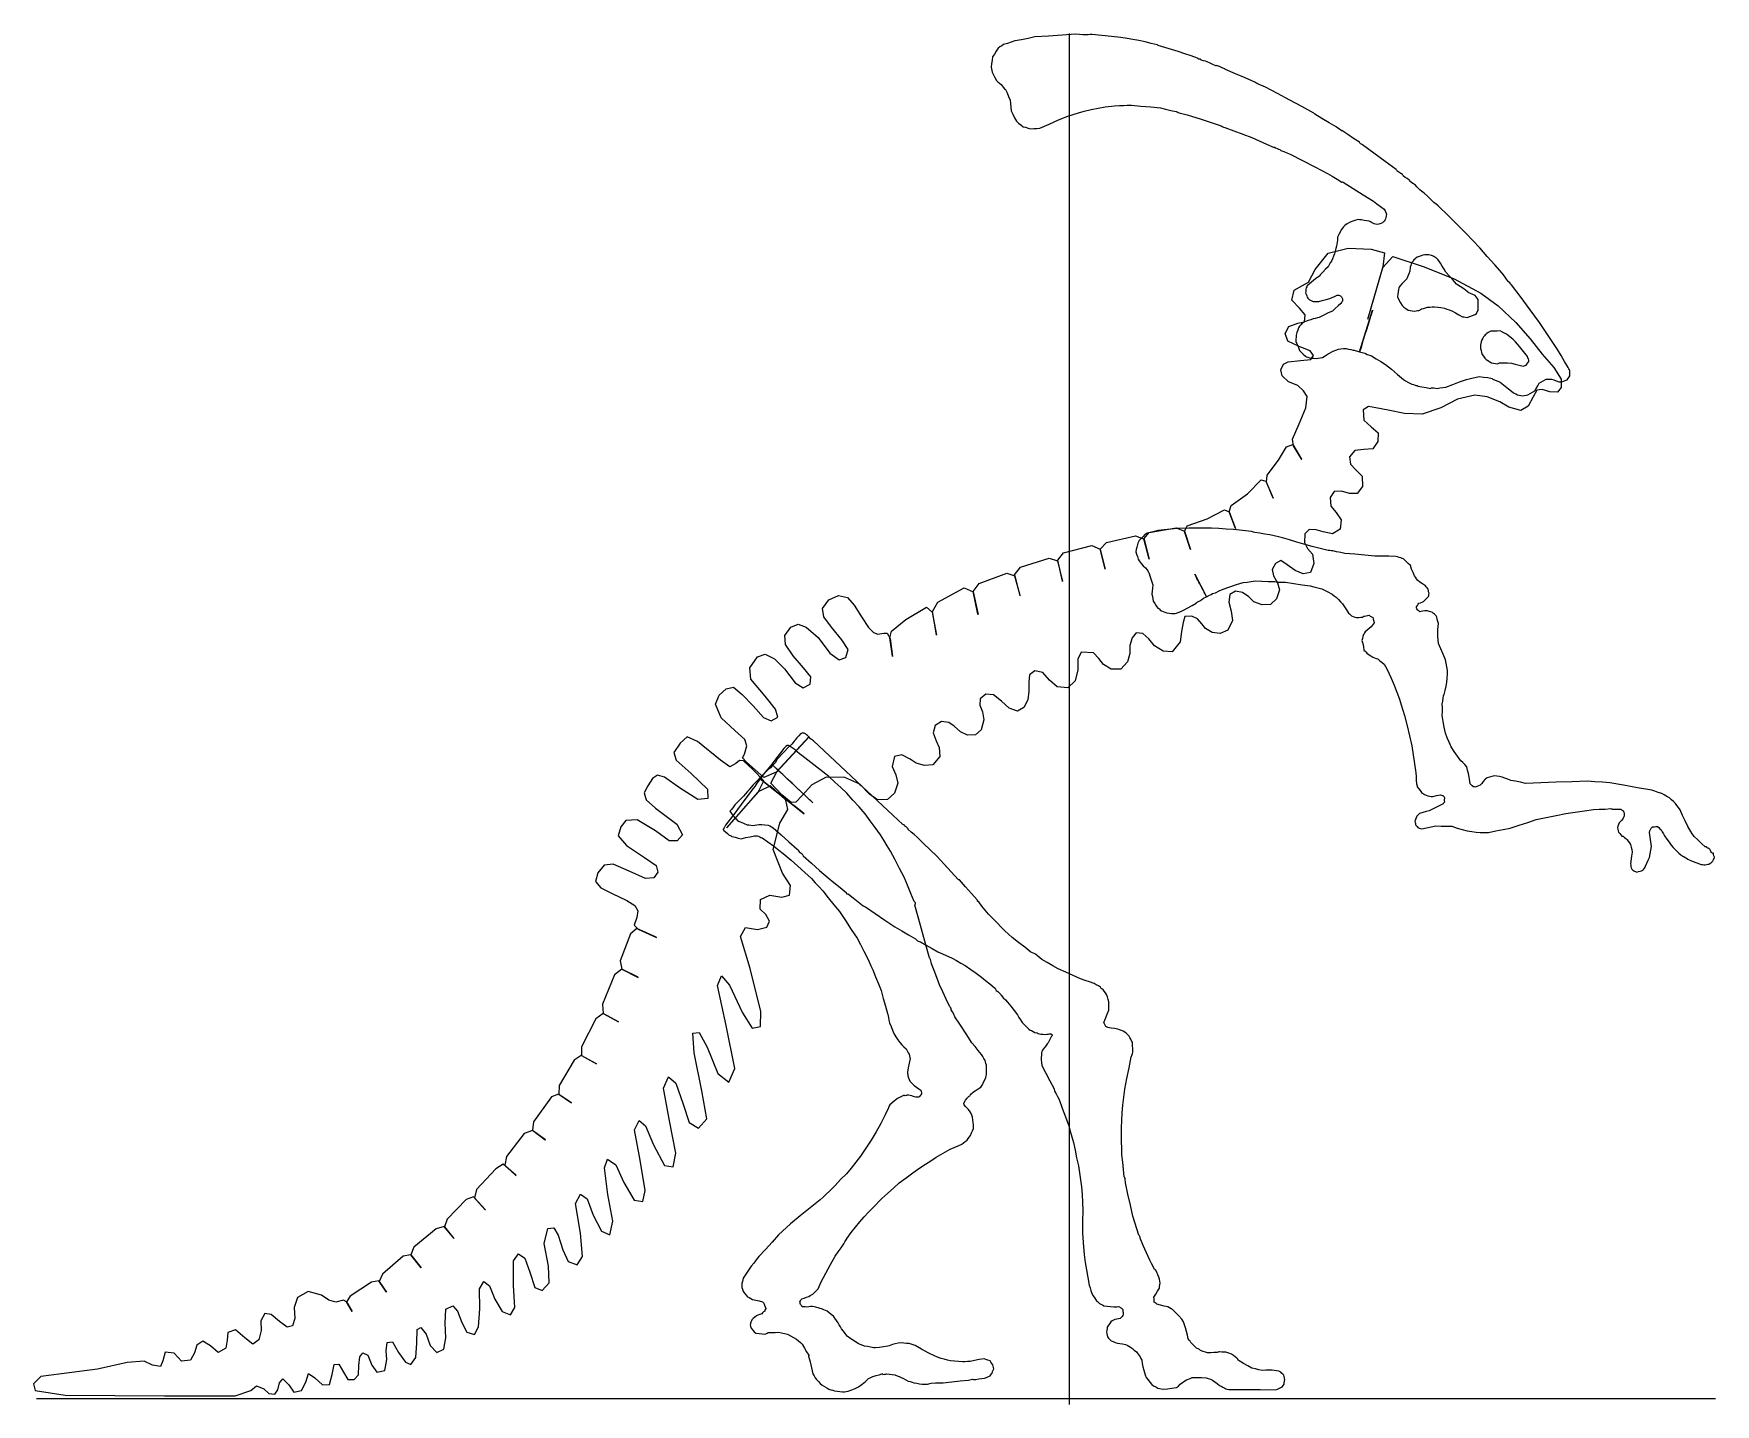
# Model space of a CAD drawing. Header units: millimetres. Extents: x 24.1 to 115.9, y -79.4 to -4.5.
import ezdxf

# ---------------------------------------------------------------- set-up
doc = ezdxf.new("R2010")
doc.units = ezdxf.units.MM

msp = doc.modelspace()

# ---------------------------------------------------------------- linework, layer by layer
at = {"flags": 128}
for points in [[(107.8639, -22.759), (107.6693, -22.4319), (107.4747, -22.1051), (107.2798, -21.7783), (106.96, -21.2897), (106.6309, -20.7992), (106.2924, -20.3038), (105.7974, -19.6265), (105.2921, -18.9448), (104.7789, -18.2606), (104.7334, -18.2089), (104.6791, -18.153), (104.615, -18.095), (104.5013, -17.9434), (104.3839, -17.785), (104.2644, -17.6205), (103.857, -17.166), (103.4464, -16.7042), (103.0333, -16.2365), (102.6537, -15.8415), (102.2716, -15.4412), (101.8859, -15.0333), (101.5576, -14.7021), (101.224, -14.3735), (100.8831, -14.0486), (100.7704, -13.9469), (100.6523, -13.8483), (100.527, -13.7523), (100.363, -13.5868), (100.1908, -13.4181), (100.0082, -13.2462), (99.9386, -13.1905), (99.8609, -13.1321), (99.773, -13.069), (99.6927, -12.9902), (99.6088, -12.9039), (99.523, -12.812), (99.4269, -12.7466), (99.3282, -12.6759), (99.2263, -12.5979), (99.2155, -12.5745), (99.1959, -12.546), (99.1669, -12.5158), (99.0708, -12.4503), (98.9749, -12.385), (98.8788, -12.3197), (98.868, -12.2962), (98.8481, -12.268), (98.8188, -12.2377), (98.7229, -12.172), (98.6268, -12.1069), (98.5308, -12.0414), (98.52, -12.0178), (98.5008, -11.9895), (98.4713, -11.9594), (97.8702, -11.5127), (97.2615, -11.0632), (96.6421, -10.6101), (96.6132, -10.595), (96.5756, -10.575), (96.5279, -10.5531), (96.5169, -10.5295), (96.4979, -10.5012), (96.4683, -10.4709), (96.154, -10.2651), (95.8372, -10.0537), (95.5168, -9.8354), (95.5115, -9.8379), (95.4961, -9.8382), (95.4726, -9.8341), (95.3891, -9.7629), (95.2983, -9.6948), (95.2023, -9.6297), (94.8146, -9.4071), (94.4235, -9.1776), (94.03, -8.9422), (94.0213, -8.924), (94.0056, -8.903), (93.9786, -8.8784), (93.3213, -8.5235), (92.6641, -8.1688), (92.0067, -7.8144), (91.3495, -7.4596), (91.2176, -7.4108), (91.0828, -7.3569), (90.9452, -7.2954), (90.8834, -7.2579), (90.8224, -7.2205), (90.7611, -7.1829), (90.2343, -6.9587), (89.6972, -6.7308), (89.152, -6.4997), (89.1437, -6.482), (89.1296, -6.4659), (89.1089, -6.4539), (88.9742, -6.3996), (88.8308, -6.341), (88.6777, -6.2798), (88.6594, -6.2884), (88.6392, -6.2912), (88.4743, -6.2201), (88.3263, -6.1506), (88.1671, -6.0769), (88.0673, -6.0504), (87.9586, -6.0194), (87.8401, -5.9867), (87.8318, -5.9687), (87.8183, -5.9526), (87.797, -5.9403), (87.7654, -5.933), (87.7261, -5.9295), (87.6817, -5.928), (87.6733, -5.9102), (87.6599, -5.8944), (87.6384, -5.882), (87.2892, -5.7581), (86.9333, -5.6372), (86.572, -5.5189), (86.2158, -5.4134), (85.8514, -5.3033), (85.477, -5.1907), (85.4687, -5.1726), (85.4546, -5.1568), (85.434, -5.1449), (85.1076, -5.0695), (84.7703, -4.9902), (84.4255, -4.9085), (84.1098, -4.8568), (83.7845, -4.8026), (83.4502, -4.7443), (82.9385, -4.695), (82.4171, -4.6439), (81.8872, -4.5887), (81.78, -4.594), (81.6726, -4.5993), (81.5656, -4.6051), (81.3798, -4.5966), (81.1829, -4.5844), (80.9786, -4.5687), (80.2373, -4.626), (79.4934, -4.6776), (78.7466, -4.7219), (78.3872, -4.7999), (78.0261, -4.872), (77.6612, -4.9374), (77.4668, -5.0055), (77.2623, -5.0712), (77.049, -5.1322), (76.949, -5.2006), (76.8488, -5.2683), (76.7488, -5.3366), (76.6456, -5.4938), (76.543, -5.651), (76.4398, -5.8079), (76.416, -5.9945), (76.3924, -6.1809), (76.3692, -6.3676), (76.3868, -6.4538), (76.408, -6.5469), (76.4317, -6.6455), (76.4984, -6.7903), (76.5731, -6.9379), (76.6583, -7.0889), (76.7363, -7.1629), (76.8221, -7.2395), (76.9182, -7.3204), (76.9725, -7.3896), (77.0298, -7.4664), (77.0898, -7.5483), (77.1033, -7.5638), (77.1246, -7.5762), (77.1505, -7.5861), (77.2363, -7.7721), (77.3206, -7.9682), (77.3997, -8.1727), (77.4206, -8.3605), (77.4439, -8.5539), (77.4706, -8.7544), (77.5567, -8.9406), (77.6511, -9.1314), (77.7559, -9.3249), (77.8685, -9.4261), (77.9869, -9.5251), (78.1118, -9.6207), (78.2432, -9.6543), (78.3858, -9.6917), (78.5359, -9.7319), (78.693, -9.7254), (78.8576, -9.7153), (79.0269, -9.7027), (79.536, -9.4747), (80.0483, -9.2536), (80.5626, -9.0383), (80.8506, -8.9487), (81.1439, -8.8576), (81.4446, -8.7628), (81.8241, -8.6821), (82.207, -8.608), (82.5921, -8.5402), (83.1008, -8.4876), (83.3695, -8.4663), (83.5843, -8.4552), (83.8008, -8.4496), (84.0211, -8.4513), (84.545, -8.4944), (85.0776, -8.5404), (85.6202, -8.5904), (85.894, -8.6611), (86.1737, -8.7295), (86.46, -8.7946), (86.5131, -8.8139), (86.5685, -8.8389), (86.6273, -8.8713), (86.8483, -8.9225), (87.0718, -8.9796), (87.2992, -9.0436), (87.8371, -9.2122), (88.3781, -9.3858), (88.9225, -9.5669), (88.9835, -9.6041), (89.0502, -9.6395), (89.124, -9.671), (89.6078, -9.8492), (90.1019, -10.0318), (90.6042, -10.2164), (90.9982, -10.3919), (91.4041, -10.5713), (91.8167, -10.7534), (91.8224, -10.751), (91.8351, -10.7451), (91.8529, -10.7368), (91.861, -10.7546), (91.8753, -10.7704), (91.8962, -10.7823), (91.9753, -10.8119), (92.0546, -10.8407), (92.1338, -10.8705), (92.1422, -10.8884), (92.1561, -10.9038), (92.1767, -10.9163), (92.3381, -10.9801), (92.5082, -11.0485), (92.6878, -11.1194), (93.3593, -11.4675), (94.0407, -11.8173), (94.7308, -12.1721), (94.9838, -12.3251), (95.2468, -12.4826), (95.5182, -12.6425), (95.5388, -12.6392), (95.5626, -12.6438), (95.5893, -12.6533), (96.1273, -12.9972), (96.675, -13.3431), (97.2317, -13.6937), (97.4262, -13.8299), (97.6239, -13.9733), (97.8242, -14.1223), (97.866, -14.2131), (97.9048, -14.311), (97.9398, -14.4199), (97.9287, -14.4911), (97.9147, -14.5697), (97.8967, -14.659), (97.8816, -14.6883), (97.8616, -14.726), (97.8399, -14.7732), (97.8059, -14.7955), (97.7702, -14.8272), (97.73, -14.8677), (97.6365, -14.9039), (97.5351, -14.9358), (97.4237, -14.9654), (97.3499, -14.9488), (97.2734, -14.9248), (97.1939, -14.8955), (97.1333, -14.8583), (97.0723, -14.8203), (97.0105, -14.7835), (96.8689, -14.7606), (96.7246, -14.7332), (96.5767, -14.6983), (96.5265, -14.6991), (96.467, -14.6984), (96.3984, -14.6926), (96.2817, -14.7248), (96.1653, -14.7567), (96.0481, -14.788), (95.9242, -14.8524), (95.7977, -14.9263), (95.6672, -15.0084), (95.6058, -15.0801), (95.5402, -15.161), (95.4723, -15.2519), (95.4122, -15.3736), (95.3485, -15.5064), (95.2816, -15.6468), (95.2677, -15.8068), (95.2218, -16.135), (95.1882, -16.2665), (95.1512, -16.4089), (95.1105, -16.559), (95.0621, -16.6913), (95.0078, -16.8259), (94.9463, -16.9642), (94.881, -17.0597), (94.8179, -17.1612), (94.7587, -17.2703), (94.6182, -17.4074), (94.4736, -17.5551), (94.3261, -17.7111), (94.3231, -17.7189), (94.3163, -17.7372), (94.3063, -17.7639), (94.0786, -17.935), (93.8476, -18.114), (93.6124, -18.3038), (93.593, -18.3563), (93.5709, -18.4171), (93.5444, -18.4881), (93.5456, -18.5537), (93.5402, -18.6218), (93.529, -18.6931), (93.5622, -18.7652), (93.5928, -18.8457), (93.6195, -18.9362), (93.6625, -18.9824), (93.7054, -19.0282), (93.7488, -19.0741), (93.8042, -19.099), (93.8683, -19.129), (93.9422, -19.16), (94.0366, -19.1603), (94.1405, -19.1628), (94.2538, -19.1701), (94.4451, -19.11), (94.6459, -19.0547), (94.856, -19.0016), (94.9826, -18.9433), (95.1144, -18.8824), (95.2537, -18.818), (95.2981, -18.8196), (95.3455, -18.8262), (95.3955, -18.8403), (95.4246, -18.8554), (95.4568, -18.878), (95.4917, -18.9057), (95.5084, -18.9419), (95.5251, -18.9782), (95.5418, -19.0143), (95.5401, -19.0586), (95.5389, -19.1034), (95.5376, -19.1478), (95.5099, -19.1826), (95.4842, -19.223), (95.4624, -19.2701), (95.3065, -19.4076), (95.151, -19.5453), (94.9952, -19.6831), (94.7597, -19.7916), (94.5218, -19.908), (94.28, -20.0353), (94.1758, -20.061), (94.0618, -20.0854), (93.9391, -20.1045), (93.8102, -20.1574), (93.6722, -20.206), (93.525, -20.2522), (93.4705, -20.2773), (93.4136, -20.3103), (93.3521, -20.3536), (93.2788, -20.4319), (93.2073, -20.5148), (93.1394, -20.6053), (93.1035, -20.7315), (93.06, -20.8614), (93.0116, -20.9932), (93.0117, -21.1031), (93.0071, -21.2216), (93.0004, -21.3499), (93.0754, -21.5125), (93.1452, -21.6776), (93.2078, -21.846), (93.302, -21.941), (93.4064, -22.0397), (93.519, -22.1409), (93.5857, -22.1762), (93.6595, -22.2077), (93.7389, -22.2371), (93.8544, -22.2499), (93.9777, -22.2652), (94.1119, -22.2843), (94.2157, -22.258), (94.3296, -22.2341), (94.4524, -22.2146), (94.6073, -22.1217), (94.761, -22.0283), (95.0423, -21.8768), (95.1771, -21.8212), (95.3218, -21.7696), (95.4521, -21.7533), (95.5928, -21.7388), (95.7419, -21.7294), (95.8657, -21.7601), (95.9947, -21.7881), (96.1314, -21.8129), (96.181, -21.8149), (96.476, -21.9144), (97.1818, -19.6376), (97.1817, -19.6374), (97.1748, -19.663), (97.1608, -19.7131), (97.1454, -19.762), (97.1216, -19.8338), (97.0818, -19.982), (97.0016, -20.2339), (96.8494, -20.7118), (96.7739, -20.9592), (96.6619, -21.3112), (96.5758, -21.5988), (96.5385, -21.7212), (96.476, -21.9144), (96.5447, -21.9378), (96.7644, -21.9812), (96.7932, -22.0118), (96.8989, -22.0505), (97.0129, -22.0924), (97.1371, -22.1385), (97.382, -22.2887), (97.6346, -22.4417), (97.8981, -22.5987), (98.2192, -22.8671), (98.543, -23.1409), (98.8702, -23.4222), (98.9924, -23.4972), (99.1202, -23.5698), (99.2554, -23.6391), (99.3348, -23.6685), (99.4218, -23.7006), (99.5198, -23.7364), (99.5513, -23.7439), (99.5903, -23.7477), (99.6353, -23.7491), (99.638, -23.7545), (99.6437, -23.7671), (99.6519, -23.7852), (99.8726, -23.8215), (100.104, -23.8618), (100.3429, -23.9049), (100.3665, -23.8938), (100.4, -23.8855), (100.4422, -23.8813), (100.5312, -23.8841), (100.6229, -23.8923), (100.7173, -23.9077), (100.8662, -23.8831), (101.0244, -23.8603), (101.1915, -23.8423), (101.5619, -23.6932), (101.9344, -23.5502), (102.3101, -23.4137), (102.5333, -23.3612), (102.7676, -23.3123), (103.0095, -23.2667), (103.2404, -23.2918), (103.474, -23.3219), (103.7108, -23.3595), (103.7192, -23.3778), (103.7327, -23.3932), (103.7538, -23.4055), (103.8857, -23.4542), (104.0206, -23.5086), (104.1585, -23.5698), (104.6133, -23.9367), (104.8538, -24.1261), (104.923, -24.1666), (105.0028, -24.2107), (105.0904, -24.2586), (105.1879, -24.2794), (105.2852, -24.3), (105.3825, -24.3212), (105.4683, -24.3032), (105.562, -24.282), (105.6608, -24.2582), (105.7848, -24.1943), (105.911, -24.121), (106.0418, -24.0384), (106.1199, -23.9081), (106.2019, -23.7673), (106.2868, -23.6184), (106.4107, -23.5547), (106.537, -23.4811), (106.6676, -23.3987), (106.7569, -23.4013), (106.8515, -23.4019), (106.9533, -23.3987), (107.0852, -23.4472), (107.2169, -23.4961), (107.3495, -23.5449), (107.3939, -23.5463), (107.4467, -23.5506), (107.5094, -23.5588), (107.5998, -23.5171), (107.6983, -23.4782), (107.8072, -23.4434), (107.85, -23.3795), (107.8979, -23.307), (107.9473, -23.2247), (107.9505, -23.136), (107.953, -23.0467), (107.9557, -22.9578), (107.9281, -22.8982), (107.8972, -22.8313), (107.8639, -22.759)], [(80.6242, -4.5381), (80.6242, -79.3794)], [(89.701617, -31.5618), (89.360083, -30.6562), (89.462067, -30.306667), (90.354883, -29.655883), (91.11565, -28.89975), (91.3598, -28.972767), (91.763, -29.897833), (91.768267, -29.908), (91.388767, -29.028667), (91.439183, -28.654333), (92.048983, -27.834767), (92.488133, -27.0912), (92.828667, -26.978567), (93.310517, -27.766), (93.331433, -27.793783), (92.86695, -27.035883), (92.8204, -26.673317), (93.178283, -25.836433), (93.545867, -24.968567), (93.612983, -24.3535), (93.423892, -24.039133), (93.115, -23.7547), (92.605283, -23.542567), (92.260133, -23.225483), (92.180883, -22.899233), (92.32185, -22.58745), (92.5883, -22.455483), (93.2496, -22.376283), (93.816767, -22.326633), (93.959083, -22.10445), (93.7787, -21.856467), (93.189167, -21.614733), (92.560433, -21.322483), (92.408083, -20.905267), (92.612067, -20.528633), (93.102883, -20.34455), (93.464983, -20.2725), (93.502433, -19.8856), (93.2001, -19.5269), (92.778867, -19.0882), (92.90605, -18.551517), (93.354933, -18.299017), (93.689667, -18.112283), (94.052183, -17.4083), (94.757083, -16.5199), (95.85785, -16.244667), (97.11745, -16.31235), (97.839267, -16.51105), (97.753783, -17.264533), (96.930767, -20.09655), (96.936283, -20.119517), (97.744267, -17.3082), (98.292633, -16.7139), (99.948467, -17.259025), (101.635, -17.9326)], [(102.9437, -19.047), (102.8928, -18.9826), (102.8396, -18.9128), (102.783, -18.8353), (102.6641, -18.78), (102.5376, -18.7276), (102.4062, -18.6778), (102.3979, -18.6594), (102.3822, -18.6385), (102.3549, -18.6132), (102.1643, -18.4805), (101.9682, -18.3506), (101.7649, -18.2238), (101.5775, -18.0026), (101.3851, -17.7834), (101.1853, -17.5675), (101.0911, -17.4071), (100.9932, -17.239), (100.8935, -17.0655), (100.8204, -16.9671), (100.741, -16.8725), (100.6554, -16.7799), (100.5945, -16.7417), (100.528, -16.7061), (100.4547, -16.6738), (100.3965, -16.6561), (100.3287, -16.6366), (100.2522, -16.6119), (100.145, -16.6165), (100.0378, -16.6214), (99.9308, -16.6256), (99.8345, -16.669), (99.7284, -16.7103), (99.614, -16.747), (99.5494, -16.7975), (99.485, -16.8483), (99.4205, -16.8995), (99.4228, -16.9046), (99.4232, -16.9201), (99.4184, -16.9439), (99.3908, -16.9783), (99.3571, -17.0152), (99.3162, -17.0555), (99.299, -17.1288), (99.2744, -17.2056), (99.2445, -17.2844), (99.2328, -17.3553), (99.2233, -17.4315), (99.2174, -17.5149), (99.1674, -17.6469), (99.1121, -17.7808), (99.0497, -17.9184), (98.9259, -18.0461), (98.7983, -18.1843), (98.6673, -18.3306), (98.6478, -18.3835), (98.6246, -18.4438), (98.5977, -18.5149), (98.5867, -18.6361), (98.5733, -18.7665), (98.555, -18.9055), (98.6288, -19.0693), (98.708, -19.2299), (98.7945, -19.3875), (98.8976, -19.4722), (99.0066, -19.5539), (99.1226, -19.6327), (99.2385, -19.6461), (99.3561, -19.6651), (99.4773, -19.6912), (99.5583, -19.6771), (99.6388, -19.6627), (99.7195, -19.6479), (99.7613, -19.6291), (99.808, -19.6014), (99.8566, -19.5645), (99.9611, -19.539), (100.0726, -19.5107), (100.1899, -19.4795), (100.3153, -19.467), (100.4429, -19.4596), (100.5741, -19.4597), (100.742, -19.4778), (100.9199, -19.5), (101.1061, -19.5255), (101.2379, -19.5756), (101.3752, -19.6229), (101.5194, -19.6669), (101.7072, -19.7789), (101.9028, -19.8877), (102.1033, -19.9934), (102.1743, -20.0055), (102.2531, -20.0199), (102.3424, -20.0391), (102.49, -19.979), (102.6408, -19.926), (102.7945, -19.8791), (102.8508, -19.81), (102.9047, -19.7356), (102.955, -19.6538), (102.9437, -19.047)], [(101.635, -17.9326), (103.100833, -18.69975), (104.040017, -19.40725), (105.0045, -20.314833), (105.781833, -21.209517), (106.4362, -22.041767), (107.07395, -22.775867), (107.4777, -23.40415), (107.471933, -23.85205), (107.276583, -24.121083), (106.854183, -24.101933), (106.4452, -23.959817), (106.156967, -24.012867), (105.95805, -24.374083), (105.671717, -24.87735), (105.273817, -25.116283), (104.628767, -24.9292), (104.130633, -24.640033), (103.440883, -24.366667), (102.77435, -24.274483), (101.82365, -24.49115), (100.907483, -24.960617), (99.894833, -25.306217), (98.9224, -25.282717), (98.04725, -25.099067), (97.370017, -24.97385), (96.967233, -24.893067), (96.681183, -25.086767), (96.7179, -25.6414), (97.1099, -26.0115), (97.488533, -26.343417), (97.482933, -26.804), (97.195017, -27.204983), (96.704467, -27.24065), (96.221817, -27.291533), (95.930483, -27.636267), (95.9778, -28.05), (96.25595, -28.337433), (96.6145, -28.69265), (96.64405, -29.270433), (96.350633, -29.648417), (95.928617, -29.6549), (95.49925, -29.510583), (95.087817, -29.537283), (94.875433, -29.860367), (94.913617, -30.343333), (95.202983, -30.689383), (95.477683, -31.0817), (95.41155, -31.59955), (94.996033, -31.854133), (94.49795, -31.738933), (94.102383, -31.634917), (93.726167, -31.617717), (93.494283, -31.841283), (93.4761, -32.3149), (93.64, -32.655183), (93.913333, -32.958033), (93.9775, -33.4662), (93.7908, -33.96285), (93.405783, -34.040383), (92.955067, -33.8426), (92.533367, -33.53955), (92.18695, -33.306917), (91.88, -33.472733), (91.716183, -33.78995), (91.778017, -34.144567), (92.001367, -34.52495), (92.1072, -34.914767), (91.935567, -35.390767), (91.62335, -35.70765), (91.1581, -35.730167), (90.715483, -35.560417), (90.424683, -35.286), (90.09615, -35.050533), (89.6986, -34.979933), (89.39955, -35.16105), (89.349883, -35.586433), (89.462217, -36.063133), (89.54695, -36.573533), (89.286567, -37.10205), (88.869967, -37.2926), (88.426567, -37.2329), (88.0678, -37.026017), (87.869167, -36.755317), (87.639867, -36.48765), (87.3231, -36.34925), (86.9472, -36.3576), (86.842367, -36.6892), (86.750233, -37.1818), (86.687417, -37.743067), (86.25335, -38.284383), (85.761733, -38.256067), (85.2814, -37.964217), (84.968533, -37.585267), (84.639067, -37.2858), (84.277833, -37.247833), (84.06215, -37.5274), (83.935567, -37.941283), (83.9373, -38.3788), (83.8193, -38.846183), (83.451783, -39.2305), (82.919767, -39.236033), (82.4989, -38.9841), (82.243033, -38.652917), (81.964433, -38.33995), (81.288633, -38.304283), (81.09265, -38.696117), (81.101633, -39.271583), (80.947417, -39.8803), (80.561883, -40.254683), (79.97005, -40.194683), (79.555067, -39.830017), (79.1828, -39.411017), (78.746633, -39.328133), (78.466017, -39.544767), (78.428817, -39.944433), (78.423633, -40.430633), (78.369633, -40.909933), (78.158817, -41.3353), (77.8089, -41.53), (77.36145, -41.375667), (76.928233, -40.9883), (76.498167, -40.644367), (76.085567, -40.594467), (75.7699, -40.8551), (75.760033, -41.208333), (75.898533, -41.561867), (75.96685, -42.003417), (75.827083, -42.5531), (75.516733, -42.8239), (75.077083, -42.846033), (74.690417, -42.660017), (74.358283, -42.355533), (74.06095, -42.155367), (73.660967, -42.09245), (73.321767, -42.320283), (73.212883, -42.718517), (73.375517, -43.143233), (73.5398, -43.509117), (73.562833, -43.999983), (73.186217, -44.453567), (72.726483, -44.498917), (72.284433, -44.367567), (71.956067, -44.144883), (71.489533, -43.9166), (71.102283, -44.014667), (70.96475, -44.54385), (71.171383, -45.0037), (71.270667, -45.46785), (71.097417, -46.002683), (70.7038, -46.349), (70.172217, -46.380167), (69.722183, -46.059483), (69.1944, -45.514983), (68.3778, -45.146333), (67.3571, -45.141483), (66.575783, -45.560267), (66.050117, -46.136317), (65.70535, -46.502333), (65.44735, -46.526783), (64.93945, -46.107267), (64.34355, -45.456317), (64.666633, -44.85015), (66.429933, -42.934967), (66.424867, -42.937617), (64.643933, -44.868483), (63.962717, -45.145), (63.018783, -44.3202), (62.800267, -44.0856), (62.90445, -43.8768), (63.043167, -43.424367), (62.920083, -43.075783), (62.377933, -42.590283), (61.627767, -41.890517), (61.332233, -41.148017), (61.51645, -40.65915), (61.9024, -40.310417), (62.302717, -40.224933), (62.7771, -40.629533), (63.387633, -41.234183), (63.950017, -41.87035), (64.359533, -42.050783), (64.722333, -41.85595), (64.598033, -41.4306), (64.029383, -40.720383), (63.252483, -39.783117), (63.20695, -39.162083), (63.612017, -38.5648), (64.037117, -38.42785), (64.539783, -38.675983), (65.090433, -39.215067), (65.678067, -39.986367), (66.1044, -40.261233), (66.489833, -40.048117), (66.534983, -39.6637), (66.125608, -39.160883), (65.568, -38.5094), (65.138967, -37.894225), (65.103133, -37.403533), (65.4414, -36.9506), (65.830183, -36.780867), (66.270167, -36.94555), (66.921067, -37.516383), (67.566067, -38.360983), (68.075633, -38.721583), (68.429233, -38.595983), (68.55795, -38.161583), (68.21715, -37.6295), (67.656533, -36.947283), (67.235783, -36.373), (67.1726, -35.928817), (67.518183, -35.452783), (68.028683, -35.2198), (68.521483, -35.324883), (68.896217, -35.736167), (69.292683, -36.387617), (69.67775, -36.967617), (69.950383, -37.23205), (70.176817, -37.3207), (70.503383, -37.271667), (70.69225, -37.2647), (70.853233, -37.560483), (70.983883, -38.551633), (70.988733, -38.536217), (70.835, -37.533117), (70.931517, -37.160683), (71.721483, -36.524633), (72.841867, -35.845567), (73.157967, -36.126467), (73.385467, -37.38145), (73.3853, -37.368667), (73.1609, -36.092933), (73.456833, -35.572633), (74.888833, -34.799033), (75.394717, -35.023567), (75.652117, -36.249167), (75.64685, -36.239), (75.39225, -35.0046), (75.707583, -34.55715), (77.223517, -34.00175), (77.668183, -34.1382), (77.935983, -35.236767), (77.9459, -35.218733), (77.646833, -34.0849), (77.962767, -33.675833), (79.530633, -33.170767), (79.990917, -33.324883), (80.264183, -34.446417), (80.266617, -34.4387), (80.003083, -33.2863), (80.321833, -32.8951), (81.863017, -32.487767), (82.323933, -32.68025), (82.589317, -33.786583), (82.326583, -32.685317), (82.658533, -32.319483), (84.249067, -31.957417), (84.71745, -32.139567), (85.00045, -33.230233), (84.997817, -33.22515), (84.704283, -32.11415), (84.998267, -31.7745), (86.467733, -31.5269), (86.91825, -31.711883), (87.25085, -32.699417), (86.920883, -31.71695), (87.074817, -31.417783), (88.161067, -31.0276), (89.097283, -30.53485), (89.360083, -30.6562), (89.701617, -31.5618)], [(105.6351, -22.1595), (105.4292, -21.8965), (105.2146, -21.6282), (104.9899, -21.358), (104.8357, -21.2243), (104.6711, -21.0865), (104.4985, -20.9459), (104.3847, -20.8879), (104.2712, -20.8297), (104.1581, -20.7721), (103.9882, -20.7829), (103.8158, -20.7883), (103.6404, -20.7865), (103.5675, -20.8194), (103.4972, -20.8574), (103.4306, -20.9028), (103.3844, -20.9458), (103.3379, -20.9882), (103.2917, -21.0312), (103.248, -21.0943), (103.1998, -21.1665), (103.1492, -21.2481), (103.1316, -21.3063), (103.1122, -21.3743), (103.0877, -21.4505), (103.0842, -21.5396), (103.0825, -21.6343), (103.0849, -21.7357), (103.1078, -21.8344), (103.1331, -21.9393), (103.1611, -22.0506), (103.2364, -22.1548), (103.322, -22.2622), (103.4155, -22.3734), (103.4214, -22.3707), (103.4366, -22.3703), (103.4605, -22.3748), (103.5239, -22.4185), (103.5958, -22.4668), (103.6772, -22.5174), (103.7799, -22.5365), (103.8899, -22.5526), (104.0051, -22.5662), (104.0415, -22.5498), (104.0779, -22.5334), (104.1139, -22.5172), (104.3308, -22.5134), (104.5508, -22.5169), (104.7735, -22.526), (104.9761, -22.5876), (105.184, -22.6468), (105.3992, -22.7026), (105.4535, -22.6781), (105.5105, -22.6592), (105.5707, -22.6472), (105.6142, -22.5839), (105.6652, -22.5175), (105.7213, -22.4482), (105.7186, -22.4277), (105.7208, -22.3983), (105.7251, -22.3594), (105.698, -22.2993), (105.6678, -22.2321), (105.6351, -22.1595)], [(115.3496, -48.9381), (115.138, -48.7496), (114.933, -48.5604), (114.7352, -48.37), (114.6121, -48.1878), (114.4961, -48.0044), (114.3864, -47.8201), (114.2442, -47.5202), (114.1096, -47.2186), (113.9812, -46.9164), (113.8877, -46.7958), (113.8028, -46.6826), (113.7251, -46.574), (113.6082, -46.4714), (113.4972, -46.3679), (113.3942, -46.2633), (113.2469, -46.1859), (113.1073, -46.1072), (112.9733, -46.0274), (112.7818, -45.9627), (112.5974, -45.9052), (112.4215, -45.8525), (111.6533, -45.7122), (110.8916, -45.5763), (110.1395, -45.4475), (109.7307, -45.411), (109.3224, -45.381), (108.9157, -45.3588), (108.0613, -45.387), (107.2131, -45.4164), (106.3689, -45.4448), (105.526, -45.4714), (105.2547, -45.4134), (104.9904, -45.3607), (104.7347, -45.314), (104.5689, -45.246), (104.4121, -45.184), (104.2621, -45.1269), (104.1156, -45.0957), (103.9707, -45.0723), (103.827, -45.0546), (103.6922, -45.0962), (103.5635, -45.1367), (103.443, -45.1757), (103.3928, -45.2037), (103.3507, -45.2312), (103.3143, -45.2568), (103.2315, -45.3709), (103.1481, -45.4787), (103.0631, -45.5786), (102.9679, -45.6142), (102.8785, -45.6484), (102.797, -45.6814), (102.7543, -45.6681), (102.7191, -45.6596), (102.6922, -45.6576), (102.624, -45.6078), (102.5615, -45.5573), (102.507, -45.5053), (102.4997, -45.3716), (102.4862, -45.2469), (102.4675, -45.1286), (102.4167, -44.9347), (102.3728, -44.7462), (102.3381, -44.5646), (102.2189, -44.4482), (102.1066, -44.3387), (102.0035, -44.2342), (101.8221, -43.9805), (101.6468, -43.7262), (101.4792, -43.4703), (101.3664, -43.2263), (101.2609, -42.9807), (101.1613, -42.7343), (101.0958, -42.4077), (101.0389, -42.0881), (100.9892, -41.7734), (100.9954, -41.5568), (100.9967, -41.3489), (100.991, -41.1481), (101.0191, -40.9822), (101.0408, -40.8236), (101.0573, -40.674), (101.0737, -40.651), (101.0852, -40.635), (101.0902, -40.6281), (101.1487, -40.3972), (101.2, -40.1733), (101.2462, -39.9585), (101.2655, -39.7337), (101.2773, -39.5159), (101.2845, -39.3071), (101.2394, -39.1125), (101.2028, -38.9167), (101.1716, -38.72), (101.0428, -38.418), (100.9152, -38.1214), (100.7892, -37.833), (100.7721, -37.6342), (100.7474, -37.4422), (100.7448, -37.0799), (100.7639, -36.9095), (100.7783, -36.7458), (100.7461, -36.6302), (100.7214, -36.5128), (100.7027, -36.3949), (100.677, -36.3587), (100.6515, -36.3221), (100.6249, -36.2867), (100.5624, -36.2355), (100.5093, -36.1895), (100.4626, -36.1506), (100.3619, -36.1119), (100.2699, -36.0804), (100.185, -36.0532), (100.0453, -36.0614), (99.9066, -36.0773), (99.7691, -36.0988), (99.723, -36.066), (99.678, -36.0327), (99.6322, -35.9996), (99.6092, -35.9431), (99.5939, -35.8851), (99.5845, -35.8259), (99.6346, -35.7575), (99.6791, -35.6957), (99.7171, -35.6434), (99.8067, -35.6091), (99.8882, -35.5763), (99.9634, -35.544), (100.0634, -35.4477), (100.1556, -35.3586), (100.2437, -35.2778), (100.2542, -35.2155), (100.2647, -35.1536), (100.2748, -35.0913), (100.2487, -35.0149), (100.2312, -34.9432), (100.2211, -34.8782), (100.1692, -34.8056), (100.1183, -34.7391), (100.0688, -34.6805), (99.9183, -34.5835), (99.7758, -34.4849), (99.639, -34.3854), (99.5848, -34.2994), (99.5324, -34.2211), (99.4805, -34.1486), (99.3963, -33.9601), (99.3202, -33.7706), (99.2494, -33.5801), (99.1384, -33.4767), (99.0349, -33.3721), (98.9377, -33.2665), (98.8702, -33.2224), (98.804, -33.1868), (98.7389, -33.1571), (98.6401, -33.132), (98.5495, -33.1063), (98.4644, -33.0792), (98.0792, -33.0658), (97.6952, -33.0601), (97.3125, -33.0599), (96.7591, -33.0061), (96.2134, -32.9577), (95.6762, -32.9151), (95.4474, -32.8709), (95.2246, -32.8255), (95.0093, -32.7788), (94.9279, -32.7716), (94.8457, -32.7649), (94.764, -32.7575), (94.3229, -32.6455), (93.8815, -32.5342), (93.441, -32.422), (93.0448, -32.3033), (92.657, -32.1835), (92.275, -32.0624), (92.0438, -32.0042), (91.814, -31.954), (91.5854, -31.9093), (91.3012, -31.8595), (91.0263, -31.8161), (90.7581, -31.7779), (90.6935, -31.7536), (90.6364, -31.7369), (90.588, -31.7244), (90.2589, -31.6813), (89.9306, -31.6464), (89.6037, -31.6176), (89.1956, -31.5877), (88.7943, -31.5644), (88.4025, -31.5456), (87.7772, -31.5439), (87.1585, -31.5471), (86.5491, -31.5566), (86.1781, -31.5953), (85.8152, -31.6324), (85.4578, -31.6687), (85.2838, -31.7161), (85.1149, -31.7572), (84.9526, -31.7894), (84.8833, -31.8203), (84.8212, -31.85), (84.7652, -31.8792), (84.6628, -31.9963), (84.5594, -32.1072), (84.4547, -32.2105), (84.4133, -32.2917), (84.3783, -32.3637), (84.3485, -32.4289), (84.316, -32.5692), (84.2906, -32.7003), (84.2696, -32.8243), (84.3113, -32.9591), (84.3529, -33.0937), (84.394, -33.2282), (84.448, -33.3145), (84.5526, -33.4656), (84.6727, -33.5875), (84.7861, -33.7047), (84.8902, -33.8155), (84.9193, -33.8709), (84.9473, -33.9211), (84.974, -33.9635), (85.0508, -34.1931), (85.1266, -34.4169), (85.2009, -34.6331), (85.175, -34.8126), (85.1557, -34.9831), (85.1413, -35.1466), (85.1757, -35.2762), (85.201, -35.3992), (85.2198, -35.5171), (85.3007, -35.6458), (85.3815, -35.7738), (85.4621, -35.9021), (85.4989, -35.9166), (85.5278, -35.9325), (85.5501, -35.949), (85.5671, -35.9664), (85.5763, -35.985), (85.5795, -36.0048), (85.6675, -36.0516), (85.7545, -36.0921), (85.8402, -36.1246), (85.9664, -36.1592), (86.0918, -36.1857), (86.216, -36.2065), (86.3165, -36.2049), (86.4101, -36.1958), (86.4945, -36.1826), (86.6264, -36.1216), (86.7526, -36.0671), (86.8723, -36.0219), (87.1069, -35.8842), (87.334, -35.7535), (87.5568, -35.6315), (87.5858, -35.6013), (87.6406, -35.5688), (87.6935, -35.5431), (87.7593, -35.5032), (87.8074, -35.4733), (87.8467, -35.4439), (87.867, -35.4272), (87.9573, -35.3661), (88.1305, -35.2805), (88.0443, -35.1161), (88.0014, -35.033), (87.9466, -34.9281), (87.7608, -34.5794), (87.713, -34.4834), (87.6588, -34.3792), (87.6043, -34.2787), (87.5585, -34.1913), (87.5278, -34.1311), (87.4905, -34.0592), (88.1319, -35.2804), (88.2901, -35.1932), (88.3695, -35.1603), (88.449, -35.1155), (88.6166, -35.0665), (88.823, -34.9676), (89.0301, -34.874), (89.392, -34.7425), (89.7553, -34.6184), (90.1203, -34.4999), (90.3384, -34.4793), (90.556, -34.4515), (90.7723, -34.4173), (91.1377, -34.4339), (91.4963, -34.4439), (91.8458, -34.4489), (91.9301, -34.47), (92.0127, -34.4829), (92.0945, -34.4902), (92.2152, -34.4913), (92.3309, -34.4933), (92.4379, -34.4963), (92.8928, -34.5656), (93.3403, -34.63), (93.7787, -34.6875), (93.9902, -34.7488), (94.2006, -34.802), (94.4097, -34.8499), (94.5629, -34.9265), (94.7153, -34.9973), (94.9801, -35.1428), (95.0937, -35.2257), (95.2079, -35.3084), (95.3279, -35.4305), (95.4423, -35.5536), (95.5488, -35.6779), (95.6551, -35.8424), (95.7619, -36.007), (95.8688, -36.1715), (95.9312, -36.2222), (95.9858, -36.274), (96.0343, -36.3269), (96.1353, -36.3652), (96.2271, -36.3974), (96.3121, -36.4238), (96.4323, -36.4195), (96.5452, -36.4072), (96.6494, -36.3908), (96.6858, -36.3649), (96.717, -36.3461), (96.7414, -36.3362), (96.834, -36.3216), (96.9188, -36.3082), (96.9973, -36.2957), (97.0648, -36.3392), (97.131, -36.375), (97.1962, -36.4052), (97.2276, -36.5153), (97.25, -36.6185), (97.2655, -36.717), (97.2156, -36.7855), (97.1661, -36.8534), (97.1164, -36.9218), (96.9974, -37.0213), (96.8849, -37.1139), (96.777, -37.1974), (96.7463, -37.2569), (96.7197, -37.307), (96.7005, -37.3509), (96.6632, -37.4571), (96.6333, -37.5629), (96.6097, -37.6675), (96.651, -37.8424), (96.6852, -38.0184), (96.7134, -38.1956), (96.7777, -38.2599), (96.8334, -38.3176), (96.8819, -38.3702), (96.9953, -38.4475), (97.1006, -38.5172), (97.1978, -38.5825), (97.2985, -38.6209), (97.3904, -38.6529), (97.4755, -38.68), (97.5921, -38.7823), (97.7083, -38.8788), (97.8234, -38.9674), (97.9591, -39.2281), (98.0865, -39.4844), (98.2069, -39.7335), (98.3614, -40.1122), (98.5081, -40.4924), (98.6492, -40.8733), (98.7519, -41.1796), (98.8462, -41.4813), (98.9327, -41.7761), (99.0754, -42.3325), (99.2086, -42.8818), (99.3351, -43.4264), (99.3993, -43.9203), (99.4711, -44.4128), (99.5489, -44.9049), (99.5601, -45.1047), (99.5718, -45.3045), (99.583, -45.5043), (99.6063, -45.561), (99.6206, -45.6134), (99.6279, -45.6585), (99.7054, -45.767), (99.7824, -45.8699), (99.8577, -45.965), (99.9192, -46.0095), (99.9716, -46.0477), (100.0172, -46.0809), (100.1182, -46.1192), (100.2096, -46.1509), (100.2947, -46.178), (100.3903, -46.1828), (100.477, -46.1831), (100.5567, -46.1772), (100.6725, -46.1446), (100.7834, -46.1206), (100.8881, -46.1043), (100.9445, -46.1159), (100.9922, -46.1283), (101.0352, -46.1415), (101.0607, -46.1778), (101.0865, -46.2141), (101.1127, -46.2502), (101.104, -46.4128), (101.1105, -46.4924), (101.0825, -46.5315), (101.0606, -46.561), (101.0443, -46.5837), (100.7836, -46.7195), (100.5277, -46.847), (100.2783, -46.9667), (100.1044, -47.0148), (99.9303, -47.0625), (99.7568, -47.11), (99.7038, -47.1588), (99.6512, -47.2072), (99.5983, -47.2563), (99.5596, -47.357), (99.5279, -47.4487), (99.5007, -47.5334), (99.5123, -47.606), (99.5226, -47.6713), (99.532, -47.7303), (99.5808, -47.7832), (99.6233, -47.8369), (99.6587, -47.8917), (99.7373, -47.9196), (99.8077, -47.9428), (99.8709, -47.9588), (100.1231, -47.8987), (100.377, -47.8446), (100.6317, -47.7983), (100.9361, -47.8107), (101.2339, -47.8179), (101.5221, -47.8183), (101.7986, -47.9101), (102.0738, -47.9934), (102.3482, -48.071), (102.5961, -48.1066), (102.8362, -48.1355), (103.0676, -48.1589), (103.2225, -48.1545), (103.3693, -48.1513), (103.5099, -48.1496), (103.9141, -48.0653), (104.3109, -47.9884), (104.704, -47.9202), (105.183, -47.764), (105.6564, -47.6083), (106.122, -47.454), (106.6676, -47.3336), (107.2082, -47.2218), (107.7421, -47.1169), (108.2498, -47.0509), (108.7487, -46.9782), (109.2408, -46.9003), (109.5612, -46.8898), (109.8816, -46.8733), (110.1999, -46.8495), (110.2367, -46.8638), (110.2644, -46.8733), (110.2848, -46.876), (110.4416, -46.8855), (110.5895, -46.8882), (110.73, -46.8865), (110.7748, -46.9135), (110.8123, -46.9338), (110.8408, -46.9492), (110.869, -46.9994), (110.8959, -47.0414), (110.9216, -47.078), (110.9173, -47.1391), (110.92, -47.1932), (110.927, -47.2382), (110.8968, -47.3036), (110.8672, -47.3688), (110.8371, -47.4338), (110.7676, -47.5054), (110.7032, -47.57), (110.6456, -47.6256), (110.607, -47.7265), (110.5752, -47.8179), (110.5482, -47.9032), (110.5746, -47.9796), (110.5929, -48.0572), (110.6054, -48.1362), (110.6771, -48.2053), (110.7426, -48.2759), (110.8, -48.3469), (110.8221, -48.3579), (110.8422, -48.3606), (110.8624, -48.3575), (110.9335, -48.4268), (111.0043, -48.4902), (111.0735, -48.5458), (111.1422, -48.6358), (111.203, -48.7269), (111.2578, -48.8191), (111.2992, -48.9537), (111.3349, -49.0888), (111.3624, -49.2262), (111.3229, -49.4479), (111.2624, -49.8671), (111.2746, -49.9453), (111.2862, -50.0187), (111.2965, -50.0833), (111.3225, -50.1195), (111.3415, -50.1507), (111.351, -50.1753), (111.3969, -50.2089), (111.4427, -50.2414), (111.4882, -50.2748), (111.5303, -50.2882), (111.573, -50.3019), (111.6154, -50.315), (111.7058, -50.2867), (111.7898, -50.2677), (111.8682, -50.2552), (111.9042, -50.2289), (111.9404, -50.2033), (111.9765, -50.1774), (112.0204, -50.1101), (112.0572, -50.0497), (112.0896, -49.9982), (112.164, -49.8312), (112.2337, -49.6726), (112.2963, -49.5217), (112.3378, -49.3135), (112.373, -49.1124), (112.4027, -48.92), (112.3762, -48.6625), (112.3412, -48.4057), (112.3009, -48.1499), (112.328, -48.0653), (112.3564, -47.9861), (112.3849, -47.9148), (112.4212, -47.8892), (112.4513, -47.8638), (112.4741, -47.8407), (112.5687, -47.8397), (112.654, -47.8318), (112.7327, -47.8193), (112.8045, -47.889), (112.8748, -47.9523), (112.9445, -48.0079), (113.0023, -48.12), (113.0602, -48.2315), (113.1181, -48.3433), (113.2466, -48.5187), (113.3682, -48.6868), (113.4807, -48.8506), (113.5941, -48.9679), (113.6981, -49.0785), (113.7955, -49.1839), (113.9117, -49.2806), (114.0205, -49.37), (114.1208, -49.4551), (114.1426, -49.4658), (114.1631, -49.4686), (114.1827, -49.4656), (114.2509, -49.5153), (114.3195, -49.5647), (114.3879, -49.6142), (114.6399, -49.7157), (114.8828, -49.8125), (115.1187, -49.9022), (115.2009, -49.909), (115.2766, -49.9175), (115.3447, -49.927), (115.4152, -49.9014), (115.4792, -49.8854), (115.5382, -49.8761), (115.5943, -49.8467), (115.6446, -49.8191), (115.686, -49.7923), (115.7203, -49.7523), (115.7498, -49.7215), (115.772, -49.6979), (115.802, -49.633), (115.8262, -49.5684), (115.8424, -49.5057), (115.8162, -49.4289), (115.7988, -49.3569), (115.7885, -49.2918), (115.746, -49.2788), (115.7098, -49.2642), (115.6811, -49.2482), (115.6519, -49.1926), (115.6298, -49.1419), (115.6167, -49.0975), (115.5919, -49.0671), (115.5678, -49.0446), (115.5452, -49.0283), (115.5233, -49.0174), (115.5028, -49.0144), (115.4831, -49.0176), (115.4584, -48.9873), (115.4343, -48.9653), (115.4116, -48.9481), (115.3897, -48.9377), (115.3693, -48.9349), (115.3496, -48.9381)], [(65.2761, -46.9019), (65.157333, -46.388058), (64.324317, -45.611467), (63.681467, -45.9236), (61.944533, -47.8912), (61.939233, -47.89735), (63.654967, -45.95435), (63.959033, -45.334283), (63.367117, -44.712), (62.850017, -44.245017), (62.635683, -44.22075), (62.424833, -44.397383), (62.110017, -44.564367), (61.589033, -44.20115), (60.342283, -43.191217), (59.778117, -42.940283), (59.39525, -43.2733), (59.049233, -43.793033), (59.1721, -44.208933), (60.001767, -44.9397), (60.880317, -45.787567), (60.912867, -46.302167), (60.366, -46.360233), (59.35915, -45.71725), (58.534417, -45.129533), (58.158617, -45.019633), (57.891567, -45.211983), (57.621883, -45.59975), (57.433417, -45.998617), (57.53535, -46.36435), (58.0521, -46.8256), (59.220383, -47.709317), (59.52215, -48.29), (59.2245, -48.610867), (58.787467, -48.603183), (58.040767, -48.06145), (57.048767, -47.46335), (56.436483, -47.49175), (56.1528, -47.846083), (56.011483, -48.339067), (56.46345, -48.8568), (57.4427, -49.513367), (58.07935, -49.965783), (58.168983, -50.320983), (57.962617, -50.635033), (57.494867, -50.675617), (56.620383, -50.26965), (55.747317, -49.88095), (55.252667, -49.946633), (54.904683, -50.363217), (54.778367, -50.8263), (55.056933, -51.173067), (55.689633, -51.49355), (56.480617, -51.8597), (56.926633, -52.142417), (57.086233, -52.43505), (57.026533, -52.7899), (56.880567, -53.220117), (57.09705, -53.428033), (58.09565, -53.882167), (58.077833, -53.873533), (57.026217, -53.399233), (56.6864, -53.69575), (56.12325, -55.154983), (56.204267, -55.6257), (57.109733, -56.0637), (57.111, -56.0632), (56.209333, -55.6237), (55.813933, -55.918617), (55.151733, -57.530783), (55.195733, -58.044483), (56.032667, -58.487617), (56.032617, -58.4868), (55.19595, -58.046933), (54.792633, -58.33795), (54.0095, -59.850417), (54.017133, -60.3381), (54.831267, -60.7829), (54.824117, -60.778067), (53.988967, -60.324483), (53.60445, -60.593283), (52.795367, -61.974367), (52.766617, -62.436033), (53.468283, -62.912167), (53.465633, -62.915933), (52.760417, -62.43815), (52.36645, -62.597033), (51.3971, -63.944383), (51.32925, -64.41585), (52.03425, -64.93765), (52.03635, -64.938033), (51.331933, -64.417783), (50.88555, -64.598733), (49.914283, -65.848217), (49.82925, -66.32545), (50.4463, -66.899883), (50.421267, -66.860067), (49.729667, -66.255783), (49.3435, -66.5111), (48.2795, -67.64725), (48.163767, -68.098167), (48.764833, -68.765633), (48.75455, -68.752867), (48.116967, -68.0475), (47.71335, -68.18705), (46.671833, -69.266283), (46.536883, -69.689983), (47.043217, -70.318717), (47.038367, -70.31045), (46.512183, -69.66305), (46.075767, -69.801833), (44.862583, -70.802767), (44.698667, -71.222833), (45.255733, -71.916567)], [(84.329, -69.7995), (84.2152, -69.455), (84.0961, -69.1028), (83.9704, -68.505), (83.8371, -67.9016), (83.6974, -67.2901), (83.6974, -67.2104), (83.6914, -67.1309), (83.6777, -67.0513), (83.6717, -67.0255), (83.6576, -66.9915), (83.6374, -66.9518), (83.5981, -66.5535), (83.5521, -66.155), (83.498, -65.7569), (83.4981, -65.3982), (83.492, -65.0398), (83.4782, -64.6812), (83.484, -64.2829), (83.498, -63.8785), (83.5182, -63.4664), (83.5576, -63.0422), (83.6037, -62.61), (83.6571, -62.1719), (83.777, -61.5883), (83.8962, -60.9969), (84.0155, -60.3996), (84.0216, -60.3795), (84.0356, -60.3595), (84.0556, -60.3397), (84.0614, -60.2801), (84.0754, -60.214), (84.0954, -60.1405), (84.0953, -59.9614), (84.0891, -59.7822), (84.0751, -59.6031), (84.0357, -59.5234), (83.9893, -59.4376), (83.936, -59.3439), (83.896, -59.2843), (83.8501, -59.2245), (83.7963, -59.165), (83.7304, -59.1186), (83.6569, -59.0653), (83.5772, -59.0058), (83.4774, -58.9655), (83.3781, -58.9256), (83.2784, -58.8859), (83.0995, -58.8661), (82.9201, -58.8401), (82.7408, -58.8062), (82.701, -58.7866), (82.6615, -58.7662), (82.6213, -58.7467), (82.5955, -58.6806), (82.5619, -58.6071), (82.5218, -58.5276), (82.6071, -58.3085), (82.701, -58.0835), (82.8005, -57.8503), (82.8005, -57.7051), (82.8005, -57.5515), (82.8005, -57.3922), (82.7605, -57.2671), (82.7149, -57.1334), (82.6613, -56.9941), (82.6013, -56.9083), (82.5356, -56.8149), (82.4621, -56.7153), (82.4421, -56.7152), (82.4219, -56.7092), (82.402, -56.6952), (82.3823, -56.6695), (82.3625, -56.6356), (82.3423, -56.5958), (82.2226, -56.5358), (82.1037, -56.4703), (81.9839, -56.3967), (81.7448, -56.3169), (81.5002, -56.2311), (81.247, -56.1377), (80.8488, -55.9587), (80.4444, -55.7794), (80.0322, -55.6001), (79.7332, -55.4352), (79.4348, -55.2616), (79.1359, -55.0827), (79.0302, -54.997), (78.9164, -54.9034), (78.7971, -54.8036), (78.7177, -54.7638), (78.632, -54.724), (78.5384, -54.6839), (78.1996, -54.4253), (77.8612, -54.1603), (77.5227, -53.8878), (77.3236, -53.7088), (77.1243, -53.5231), (76.9246, -53.3301), (76.7001, -53.0916), (76.228, -52.6136), (76.0486, -52.3942), (75.8695, -52.1689), (75.6902, -51.9363), (75.6702, -51.9302), (75.6506, -51.9162), (75.6307, -51.8962), (75.6306, -51.8764), (75.6245, -51.8563), (75.6104, -51.8367), (75.2918, -51.4782), (74.9673, -51.1137), (74.6343, -50.7413), (74.6149, -50.7413), (74.5948, -50.735), (74.5747, -50.7212), (74.1905, -50.3032), (73.798, -49.8791), (73.3997, -49.4468), (73.0412, -49.1084), (72.683, -48.7639), (72.3239, -48.4115), (72.1648, -48.2719), (72.0053, -48.1324), (71.8463, -47.9932), (71.8464, -47.9732), (71.8403, -47.9537), (71.8263, -47.9333), (71.7803, -47.8939), (71.7267, -47.8538), (71.6669, -47.8138), (71.6609, -47.7939), (71.6471, -47.7681), (71.6273, -47.7342), (71.6068, -47.7343), (71.5812, -47.7285), (71.5475, -47.7142), (70.994, -47.2024), (70.4419, -46.6869), (69.8887, -46.1652), (69.3368, -45.6434), (69.2771, -45.6038), (69.2171, -45.5637), (69.2239, -45.5622), (69.1177, -45.464), (69.0717, -45.4045), (69.0181, -45.3445), (68.4342, -44.8029), (67.8508, -44.2574), (67.2613, -43.7058), (66.6679, -43.1545), (66.6218, -43.1145), (66.5682, -43.0743), (66.5084, -43.035), (66.4625, -42.9753), (66.4086, -42.9153), (66.3491, -42.8553), (66.2896, -42.8159), (66.2297, -42.7757), (66.1703, -42.7363), (66.1436, -42.7362), (66.1103, -42.7299), (66.0702, -42.7161), (66.0443, -42.7364), (66.0104, -42.7561), (65.9708, -42.7758), (65.871, -42.8758), (65.7719, -42.9811), (65.6719, -43.0948), (65.6719, -43.1145), (65.6123, -43.1772), (65.4938, -43.3246), (65.3333, -43.4791), (65.0149, -43.8118), (64.6963, -44.15), (64.577, -44.3517), (64.4547, -44.4844), (66.6452, -46.5372), (66.5829, -46.4804), (66.5288, -46.433), (66.461, -46.3652), (66.3486, -46.2623), (66.2336, -46.1472), (66.0332, -45.9766), (65.7502, -45.7018), (65.6677, -45.6246), (65.5012, -45.4675), (65.2954, -45.2726), (65.1398, -45.1371), (65.0558, -45.0505), (64.9908, -44.9881), (64.9069, -44.9083), (64.7661, -44.7823), (64.6023, -44.624), (64.4547, -44.4844), (64.3212, -44.6258), (64.1984, -44.7077), (63.86, -45.0527), (63.5213, -45.405), (63.3792, -45.5518), (63.1829, -45.7835), (63.1767, -45.8032), (63.163, -45.8234), (63.165, -45.8094), (63.1389, -45.8293), (63.11, -45.8948), (63.0832, -45.903), (63.0776, -45.9226), (62.9466, -46.0646), (62.8443, -46.1675), (62.6191, -46.401), (62.3864, -46.64), (62.3009, -46.7593), (62.2071, -46.8783), (62.1077, -46.9982), (62.1932, -47.1178), (62.2867, -47.2375), (62.3864, -47.3567), (62.446, -47.4166), (62.5115, -47.4763), (62.5851, -47.5361), (62.7307, -47.5958), (62.8845, -47.6611), (63.0437, -47.7349), (63.1432, -47.741), (63.2488, -47.7551), (63.3621, -47.7749), (63.4681, -47.7553), (63.5811, -47.7349), (63.7007, -47.7151), (63.8603, -47.7214), (64.0254, -47.7349), (64.1986, -47.7551), (64.2842, -47.7946), (64.378, -47.8406), (64.4772, -47.8944), (64.9017, -48.2788), (65.3338, -48.6712), (65.7725, -49.0692), (65.8118, -49.109), (65.8518, -49.1547), (65.8916, -49.2088), (65.9375, -49.2486), (65.991, -49.2881), (66.051, -49.3282), (66.0709, -49.3539), (66.0906, -49.3876), (66.1108, -49.4279), (66.5546, -49.8261), (67.0069, -50.224), (67.465, -50.6224), (67.7899, -50.8871), (68.1222, -51.1601), (68.461, -51.4388), (68.4609, -51.4587), (68.4668, -51.4787), (68.4806, -51.4987), (68.5068, -51.4987), (68.5405, -51.5046), (68.5802, -51.5186), (68.8394, -51.7237), (69.104, -51.9368), (69.377, -52.1558), (69.4169, -52.1756), (69.4625, -52.1958), (69.5162, -52.2152), (70.0399, -52.574), (70.5723, -52.9385), (71.1099, -53.3105), (71.488, -53.5294), (71.8668, -53.7486), (72.2449, -53.9675), (72.2708, -53.9938), (72.3048, -54.0277), (72.3445, -54.0676), (72.3903, -54.0874), (72.4443, -54.1072), (72.5041, -54.1272), (72.8224, -54.3063), (73.1414, -54.4857), (73.46, -54.6646), (73.7189, -54.7842), (74.2366, -55.0232), (74.4755, -55.1486), (74.7147, -55.2823), (74.9537, -55.4215), (75.2524, -55.6267), (75.5508, -55.8399), (75.85, -56.0587), (76.0692, -56.2381), (76.2939, -56.423), (76.527, -56.6161), (76.5671, -56.6622), (76.6065, -56.7158), (76.6465, -56.7756), (76.7263, -56.841), (76.8119, -56.9152), (76.9057, -56.9945), (76.9056, -57.0146), (76.9112, -57.0346), (76.9251, -57.0544), (77.0309, -57.174), (77.1444, -57.2933), (77.2638, -57.4125), (77.4432, -57.6378), (77.6225, -57.8709), (77.802, -58.1098), (77.8814, -58.249), (77.9672, -58.3886), (78.0606, -58.528), (78.1802, -58.6476), (78.2995, -58.7666), (78.4195, -58.8864), (78.4982, -58.943), (78.5693, -58.9712), (78.6671, -59.0262), (78.7543, -59.0664), (78.8723, -59.0946), (78.9434, -59.1294), (79.0761, -59.1603), (79.1954, -59.1643), (79.2758, -59.1778), (79.4087, -59.1698), (79.4568, -59.1711), (79.4823, -59.1617), (79.5292, -59.1484), (79.5654, -59.1403), (79.5936, -59.143), (79.615, -59.1456), (79.6377, -59.151), (79.6511, -59.1577), (79.6809, -59.1675), (79.6939, -59.2153), (79.674, -59.2704), (79.6445, -59.3119), (79.588, -59.4237), (79.5453, -59.5023), (79.5132, -59.572), (79.489, -59.631), (79.4352, -59.7027), (79.3696, -59.7884), (79.2956, -59.8823), (79.216, -59.9816), (79.1767, -60.0382), (79.143, -60.1119), (79.1163, -60.2008), (79.1163, -60.2666), (79.1102, -60.3401), (79.0965, -60.4196), (79.1025, -60.5649), (79.1163, -60.7187), (79.1364, -60.8781), (79.3555, -61.2962), (79.5803, -61.7201), (79.8135, -62.1526), (79.8138, -62.1922), (79.8197, -62.2323), (79.8334, -62.272), (79.9133, -62.4173), (79.9929, -62.5707), (80.0724, -62.7301), (80.2519, -63.2074), (80.4311, -63.6857), (80.6105, -64.1639), (80.6903, -64.4624), (80.7756, -64.7672), (80.8692, -65.0799), (80.9492, -65.4982), (81.0349, -65.9222), (81.1283, -66.3544), (81.1881, -66.7327), (81.248, -67.1174), (81.3078, -67.5093), (81.3278, -67.9277), (81.3474, -68.352), (81.3675, -68.7844), (81.3675, -68.9834), (81.3616, -69.1884), (81.3474, -69.4016), (81.3476, -69.72), (81.3535, -70.039), (81.4076, -70.7757), (81.4535, -71.2), (81.5072, -71.6319), (81.5729, -72.0362), (81.647, -72.4486), (81.7267, -72.8668), (81.7664, -73.0122), (81.812, -73.1655), (81.8658, -73.3244), (81.9456, -73.4504), (82.0312, -73.5836), (82.1246, -73.7229), (82.1709, -73.7629), (82.2241, -73.8087), (82.2837, -73.8626), (82.3641, -73.902), (82.4435, -73.9483), (82.5232, -74.0018), (82.7025, -74.0216), (82.8816, -74.0414), (83.0607, -74.0617), (83.1405, -74.0616), (83.2263, -74.0557), (83.3196, -74.0412), (83.3655, -74.0617), (83.4193, -74.0875), (83.479, -74.1216), (83.4989, -74.1414), (83.5246, -74.1669), (83.5585, -74.2009), (83.5587, -74.2466), (83.565, -74.3003), (83.5785, -74.3602), (83.5786, -74.4061), (83.5726, -74.4598), (83.5586, -74.5194), (83.5193, -74.5794), (83.4732, -74.639), (83.4194, -74.6989), (83.3196, -74.7049), (83.22, -74.7189), (83.1205, -74.7385), (83.0547, -74.7786), (82.9812, -74.8243), (82.9016, -74.8782), (82.8417, -74.9636), (82.7759, -75.0575), (82.7025, -75.157), (82.6965, -75.2427), (82.6827, -75.336), (82.6629, -75.4357), (82.6827, -75.5154), (82.7025, -75.601), (82.7224, -75.6947), (82.7823, -75.7604), (82.848, -75.8341), (82.9214, -75.9139), (83.0271, -75.9534), (83.1406, -75.9936), (83.2603, -76.0331), (83.3998, -76.0528), (83.545, -76.0792), (83.6981, -76.1126), (83.7843, -76.1526), (83.8777, -76.1984), (83.9772, -76.2522), (84.0769, -76.332), (84.1825, -76.4173), (84.2959, -76.5107), (84.3417, -76.571), (84.3954, -76.6363), (84.4553, -76.71), (84.495, -76.7901), (84.5408, -76.8756), (84.5945, -76.9688), (84.6204, -77.1483), (84.6544, -77.3274), (84.6942, -77.5069), (84.7336, -77.6321), (84.7798, -77.7653), (84.8336, -77.905), (84.9334, -78.0304), (85.0328, -78.1642), (85.1327, -78.3032), (85.2379, -78.3631), (85.3515, -78.4286), (85.4709, -78.5027), (85.5567, -78.5082), (85.6503, -78.5225), (85.7499, -78.5422), (85.9887, -78.5224), (86.2338, -78.4965), (86.4867, -78.4625), (86.586, -78.3766), (86.692, -78.2836), (86.8051, -78.1837), (86.8711, -78.1437), (86.9447, -78.0981), (87.0243, -78.0442), (87.2296, -77.9585), (87.3431, -77.9047), (87.5877, -77.9048), (87.8411, -77.9109), (88.0996, -77.9248), (88.2191, -77.9644), (88.3386, -78.0104), (88.458, -78.0643), (88.5775, -78.1497), (88.7034, -78.2431), (88.8367, -78.3427), (88.9224, -78.3889), (89.0161, -78.4425), (89.1157, -78.5024), (89.1811, -78.5221), (89.2549, -78.5421), (89.3347, -78.5618), (90.1909, -78.5618), (91.0473, -78.5673), (91.9035, -78.5816), (92.0033, -78.5418), (92.109, -78.4961), (92.2222, -78.4422), (92.2623, -78.3964), (92.3081, -78.3424), (92.3618, -78.2831), (92.3678, -78.203), (92.3815, -78.1175), (92.4013, -78.0237), (92.3815, -77.9445), (92.3618, -77.8647), (92.3417, -77.7849), (92.296, -77.739), (92.2422, -77.6854), (92.1822, -77.6257), (92.1425, -77.6058), (92.103, -77.586), (92.0628, -77.5661), (91.9436, -77.5457), (91.8239, -77.526), (91.7042, -77.5062), (91.5392, -77.5062), (91.3658, -77.5122), (91.1868, -77.526), (90.9874, -77.4864), (90.7887, -77.4464), (90.5893, -77.4066), (90.3702, -77.2811), (90.1452, -77.1478), (89.912, -77.0086), (89.8723, -76.9626), (89.8266, -76.9093), (89.7727, -76.8494), (89.6868, -76.7835), (89.5932, -76.7097), (89.4935, -76.63), (89.3941, -76.604), (89.2886, -76.5706), (89.1752, -76.5306), (89.0694, -76.5306), (88.9562, -76.5246), (88.8366, -76.5104), (88.7966, -76.5169), (88.751, -76.5307), (88.6973, -76.5502), (88.5317, -76.5504), (88.3588, -76.5566), (88.1793, -76.5705), (88.0598, -76.5308), (87.9345, -76.4848), (87.801, -76.4312), (87.7354, -76.3912), (87.6613, -76.3515), (87.582, -76.3117), (87.4822, -76.2122), (87.3769, -76.1067), (87.2632, -75.9933), (87.2234, -75.9333), (87.1775, -75.8674), (87.1241, -75.7938), (87.0839, -75.5949), (87.0381, -75.3954), (86.9842, -75.1961), (86.9245, -75.0371), (86.8589, -74.8777), (86.785, -74.7185), (86.6199, -74.553), (86.4464, -74.3801), (86.2674, -74.2006), (86.188, -74.161), (86.1022, -74.1154), (86.0083, -74.0614), (85.8093, -74.0159), (85.61, -73.9616), (85.4107, -73.9019), (85.3709, -73.876), (85.3255, -73.8422), (85.2716, -73.8024), (85.2714, -73.7167), (85.2656, -73.6234), (85.2514, -73.5235), (85.3511, -73.3643), (85.4509, -73.1988), (85.55, -73.0259), (85.5563, -72.9461), (85.5701, -72.8606), (85.5902, -72.7668), (85.5701, -72.6609), (85.5501, -72.5477), (85.5304, -72.4282), (85.4704, -72.3028), (85.4047, -72.1694), (85.3312, -72.0302), (85.3253, -72.03), (85.3109, -72.0239), (85.2913, -72.0101), (85.2115, -71.8507), (85.1259, -71.6855), (85.0323, -71.5122), (84.8527, -71.1141), (84.6737, -70.7094), (84.4945, -70.2972), (84.4944, -70.2577), (84.4883, -70.2174), (84.4744, -70.1778), (84.4686, -70.1719), (84.4546, -70.1581), (84.4348, -70.1382), (84.329, -69.7995)], [(69.8438, -77.896), (69.9172, -77.8557), (70.0904, -77.808), (70.2525, -77.7603), (70.406, -77.7132), (70.4299, -77.7166), (70.4484, -77.7259), (70.4631, -77.7395), (70.543, -77.7328), (70.6131, -77.725), (70.6738, -77.7184), (70.8248, -77.7322), (70.9704, -77.7517), (71.112, -77.7752), (71.2364, -77.8179), (71.3503, -77.8621), (71.4546, -77.9049), (71.5837, -77.9715), (71.7123, -78.0378), (71.8416, -78.104), (71.9508, -78.1329), (72.055, -78.1677), (72.1549, -78.2068), (72.316, -78.2299), (72.4662, -78.2532), (72.6077, -78.277), (72.7118, -78.2736), (72.8045, -78.2704), (72.8889, -78.2681), (72.9594, -78.2517), (73.0292, -78.2351), (73.0989, -78.219), (73.3243, -78.2116), (73.541, -78.2046), (73.7466, -78.1982), (74.2196, -78.1507), (74.6831, -78.1019), (75.1366, -78.0551), (75.2067, -78.0388), (75.2764, -78.0226), (75.3465, -78.0061), (75.4131, -78.0136), (75.4736, -78.0164), (75.53, -78.0146), (75.6939, -77.9853), (75.8524, -77.9617), (76.0068, -77.9427), (76.114, -77.9071), (76.2158, -77.8657), (76.3127, -77.8204), (76.3433, -77.7673), (76.3799, -77.7197), (76.4208, -77.676), (76.4463, -77.5905), (76.4761, -77.5091), (76.5115, -77.4336), (76.4954, -77.3635), (76.479, -77.2936), (76.4626, -77.2236), (76.4081, -77.1454), (76.3591, -77.0722), (76.315, -77.0031), (76.1951, -76.9644), (76.0872, -76.9259), (75.9868, -76.8864), (75.7207, -76.9374), (75.4632, -76.9879), (75.217, -77.0378), (75.0764, -77.0426), (74.9398, -77.0513), (74.8095, -77.0653), (74.5833, -77.0441), (74.3653, -77.023), (74.1589, -77.0012), (73.9788, -76.9607), (73.8085, -76.9177), (73.6478, -76.877), (73.524, -76.8342), (73.4098, -76.7904), (73.3058, -76.7467), (72.9373, -76.5569), (72.5748, -76.3615), (72.216, -76.1618), (72.1067, -76.133), (72.0028, -76.0981), (71.9025, -76.059), (71.7475, -76.05), (71.5962, -76.0366), (71.4506, -76.0172), (71.2871, -76.0461), (71.1328, -76.0742), (70.9886, -76.1027), (70.8956, -76.1435), (70.8078, -76.1784), (70.724, -76.2096), (70.4996, -76.245), (70.2795, -76.2758), (70.0648, -76.3009), (70.0409, -76.2976), (70.0221, -76.2883), (69.9839, -76.2793), (69.9698, -76.2857), (69.9657, -76.2901), (69.7862, -76.2577), (69.6158, -76.2267), (69.4554, -76.1936), (69.3317, -76.1511), (69.2174, -76.107), (69.1133, -76.0637), (68.9116, -75.929), (68.7104, -75.7947), (68.5086, -75.6605), (68.4053, -75.5173), (68.3027, -75.3854), (68.2001, -75.2615), (68.1399, -75.1507), (68.0798, -75.0401), (68.0204, -74.9293), (67.9315, -74.7995), (67.8432, -74.6813), (67.7555, -74.5714), (67.6339, -74.4768), (67.5239, -74.3818), (67.4219, -74.2861), (67.3263, -74.251), (67.2409, -74.2169), (67.1649, -74.1818), (66.9747, -74.1313), (66.7958, -74.0806), (66.6247, -74.0302), (66.5167, -74.0377), (66.4142, -74.0509), (66.3162, -74.0679), (66.2214, -74.061), (66.1368, -74.055), (66.0618, -74.0476), (66.0278, -73.9969), (65.9928, -73.9558), (65.9591, -73.9242), (65.9535, -73.8725), (65.942, -73.8261), (65.9263, -73.7842), (65.9624, -73.717), (65.9972, -73.6598), (66.034, -73.6121), (66.1696, -73.5751), (66.2991, -73.5327), (66.4242, -73.487), (66.4934, -73.4424), (66.5624, -73.3979), (66.6314, -73.3531), (66.737, -73.2613), (66.8327, -73.1681), (66.9186, -73.0766), (66.9745, -72.9382), (67.0325, -72.8093), (67.0894, -72.6904), (67.342, -72.2176), (67.5991, -71.7483), (67.8616, -71.2851), (68.023, -71.0545), (68.1811, -70.8282), (68.333, -70.608), (68.3902, -70.4977), (68.4488, -70.3969), (68.5063, -70.3061), (68.7362, -70.0032), (68.9707, -69.7042), (69.2105, -69.4103), (69.4415, -69.1438), (69.6732, -68.8882), (69.9048, -68.6414), (70.0782, -68.4765), (70.2462, -68.3063), (70.4097, -68.132), (70.7249, -67.8545), (71.0359, -67.5726), (71.3407, -67.2849), (71.7223, -67.0153), (72.0983, -66.7398), (72.4695, -66.4602), (72.779, -66.2671), (73.0773, -66.0747), (73.3674, -65.8821), (73.626, -65.7427), (73.8794, -65.5982), (74.128, -65.4488), (74.3507, -65.3576), (74.5646, -65.266), (74.7672, -65.175), (74.8638, -65.1015), (74.96, -65.028), (75.0564, -64.9544), (75.1194, -64.8583), (75.1816, -64.7715), (75.2451, -64.695), (75.2974, -64.5604), (75.3497, -64.438), (75.4023, -64.3234), (75.4123, -64.1964), (75.4106, -64.1401), (75.3917, -63.9857), (75.3729, -63.8395), (75.3545, -63.7046), (75.3186, -63.5976), (75.2772, -63.4963), (75.2323, -63.3989), (75.1295, -63.2753), (75.0371, -63.1893), (74.9693, -63.1079), (74.8973, -63.0294), (74.8782, -62.9412), (74.9467, -62.812), (74.9699, -62.7669), (75.0522, -62.6582), (75.0703, -62.6473), (75.1098, -62.6109), (75.1396, -62.5746), (75.1659, -62.552), (75.1984, -62.525), (75.22, -62.5022), (75.2437, -62.4817), (75.2853, -62.4293), (75.3242, -62.3833), (75.3508, -62.3564), (75.5014, -62.259), (75.6574, -62.1597), (75.8089, -62.0562), (75.8398, -62.003), (75.8722, -61.9598), (75.9036, -61.9265), (75.9598, -61.7879), (76.0174, -61.659), (76.0746, -61.5403), (76.0899, -61.4458), (76.1064, -61.3607), (76.1226, -61.2856), (76.1182, -61.1444), (76.1136, -61.0035), (76.1091, -60.8629), (76.0878, -60.7693), (76.0651, -60.6854), (76.0447, -60.6113), (75.9746, -60.4912), (75.9062, -60.3808), (75.8369, -60.2799), (75.6608, -60.0604), (75.4893, -59.8443), (75.3232, -59.6343), (75.0114, -59.1508), (74.7011, -58.6762), (74.3899, -58.2127), (74.3254, -58.0782), (74.2592, -57.9536), (74.195, -57.8382), (74.1939, -57.8104), (74.1936, -57.7907), (74.1932, -57.7822), (74.1638, -57.7356), (74.134, -57.6997), (74.105, -57.6725), (73.9187, -57.2596), (73.7311, -56.8572), (73.5449, -56.4645), (73.396, -56.0787), (73.2527, -55.6989), (73.1142, -55.3227), (73.0972, -55.2334), (73.0808, -55.155), (73.0644, -55.085), (73.0449, -55.0477), (73.0243, -55.0197), (73.0057, -55.0023), (72.8032, -54.2801), (72.6013, -53.5584), (72.4035, -52.8407), (72.2088, -52.1253), (72.2217, -52.0827), (72.2343, -52.04), (72.247, -51.9974), (72.2176, -51.9701), (72.1933, -51.947), (72.1743, -51.9292), (71.9913, -51.4842), (71.8075, -51.0391), (71.6245, -50.5942), (71.3742, -50.1134), (71.1254, -49.6423), (70.8751, -49.1809), (70.6963, -48.8768), (70.5133, -48.5766), (70.325, -48.2827), (70.0445, -47.8917), (69.765, -47.5119), (69.4851, -47.1403), (69.159, -46.7602), (68.8269, -46.386), (68.4914, -46.0166), (68.1614, -45.7072), (67.8376, -45.4034), (67.5179, -45.1035), (67.017, -44.7156), (66.5213, -44.332), (66.0303, -43.9535), (65.9048, -43.8548), (65.7841, -43.7501), (65.6678, -43.6412), (65.5571, -43.5643), (65.4518, -43.493), (65.3512, -43.4259), (65.3084, -43.4129), (65.2378, -43.4013), (65.1633, -43.4599), (65.1004, -43.5184), (65.046, -43.5764), (64.6943, -44.0387), (64.3428, -44.5007), (63.9526, -44.9734), (63.8749, -45.0713), (63.7618, -45.2271), (66.1584, -47.1279), (66.1525, -47.1226), (66.1643, -47.1334), (66.0371, -47.0211), (65.8537, -46.8847), (65.6045, -46.6803), (65.4285, -46.5446), (65.21, -46.3795), (65.0527, -46.2415), (64.9112, -46.1417), (64.6549, -45.933), (64.2366, -45.6008), (63.7618, -45.2271), (63.5764, -45.4703), (63.467, -45.6407), (63.3826, -45.7568), (62.8787, -46.4309), (62.3732, -47.0955), (61.8682, -47.7501), (61.8282, -47.8215), (61.7882, -47.8933), (61.7484, -47.9652), (61.7491, -47.993), (61.7543, -48.017), (61.7647, -48.0349), (61.8758, -48.1202), (61.9773, -48.207), (62.0688, -48.293), (62.1261, -48.3195), (62.1749, -48.3458), (62.2122, -48.373), (62.3925, -48.4137), (62.563, -48.4561), (62.7234, -48.4972), (62.9705, -48.4373), (63.2128, -48.3833), (63.4511, -48.3331), (63.5312, -48.3348), (63.6063, -48.3424), (63.6769, -48.3545), (63.7447, -48.3903), (63.806, -48.4206), (63.8633, -48.4471), (64.1758, -48.6665), (64.4835, -48.8919), (64.7861, -49.1219), (65.0136, -49.3075), (65.2348, -49.4881), (65.4518, -49.6643), (65.8243, -49.9946), (66.1921, -50.3309), (66.5551, -50.6714), (66.7694, -50.9), (66.9776, -51.1231), (67.1822, -51.3418), (67.4802, -51.723), (67.7839, -52.0976), (68.0917, -52.4681), (68.413, -52.9611), (68.7329, -53.444), (69.0538, -53.9167), (69.2342, -54.2778), (69.4189, -54.6335), (69.6092, -54.9839), (69.7109, -55.2158), (69.8111, -55.4382), (69.9123, -55.6508), (70.0657, -56.0403), (70.2189, -56.4213), (70.3714, -56.7912), (70.4839, -57.2161), (70.5955, -57.6296), (70.707, -58.0346), (70.722, -58.0675), (70.737, -58.0901), (70.7705, -58.2582), (70.7934, -58.4082), (70.822, -58.5522), (70.9035, -58.7569), (70.9857, -58.9513), (71.0664, -59.1362), (71.1702, -59.308), (71.274, -59.4677), (71.3775, -59.6194), (71.4945, -59.7481), (71.6106, -59.8655), (71.7268, -59.9745), (71.7826, -60.0813), (71.8363, -60.1783), (71.8913, -60.265), (71.9085, -60.3545), (71.9245, -60.433), (71.9413, -60.5028), (71.8928, -60.7584), (71.8446, -61.005), (71.7956, -61.2403), (71.8118, -61.3102), (71.8241, -61.3761), (71.8303, -61.4366), (71.8659, -61.5439), (71.9029, -61.6414), (71.9384, -61.7291), (72.0155, -61.821), (72.0947, -61.9028), (72.1715, -61.975), (72.2972, -62.0658), (72.4164, -62.1503), (72.5318, -62.2311), (72.5481, -62.3012), (72.5603, -62.367), (72.5663, -62.4273), (72.522, -62.495), (72.4758, -62.5527), (72.4307, -62.6008), (72.3464, -62.6036), (72.2659, -62.602), (72.1911, -62.5945), (72.1341, -62.568), (72.0812, -62.5458), (72.0341, -62.5291), (71.9436, -62.518), (71.864, -62.506), (71.7934, -62.4943), (71.7517, -62.5098), (71.7142, -62.521), (71.6817, -62.526), (71.6434, -62.5177), (71.611, -62.5144), (71.5828, -62.5151), (71.472, -62.5753), (71.3652, -62.6307), (71.264, -62.6808), (71.1029, -62.8027), (70.9522, -62.9257), (70.8329, -63.0317), (70.8094, -63.0739), (70.7916, -63.126), (70.7716, -63.18), (70.5881, -63.5754), (70.3397, -64.0442), (70.0967, -64.5071), (69.815, -64.953), (69.529, -65.3943), (69.2371, -65.8309), (68.9803, -66.1633), (68.7226, -66.4868), (68.4651, -66.7993), (68.155, -67.1094), (67.8509, -67.4248), (67.5512, -67.7443), (67.3733, -67.9052), (67.1994, -68.0615), (67.0307, -68.2116), (66.4855, -68.6477), (65.9496, -69.0822), (65.4241, -69.5172), (65.2051, -69.7215), (64.9861, -69.9258), (64.7672, -70.1302), (64.4093, -70.5318), (64.0502, -70.9235), (63.6917, -71.3057), (63.5469, -71.4892), (63.4073, -71.6672), (63.2722, -71.8403), (63.1238, -72.0564), (62.9757, -72.2726), (62.8279, -72.4885), (62.8126, -72.5837), (62.7913, -72.673), (62.7658, -72.7579), (62.7686, -72.8426), (62.7669, -72.923), (62.7596, -72.9979), (62.8051, -73.0947), (62.8206, -73.1371), (62.817, -73.1609), (62.8116, -73.1752), (62.8075, -73.1795), (62.8957, -73.2898), (62.9837, -73.3994), (63.0722, -73.5093), (63.1676, -73.5525), (63.258, -73.602), (63.344, -73.6555), (63.5283, -73.692), (63.7085, -73.7325), (63.8836, -73.7792), (63.9129, -73.8066), (63.9416, -73.8335), (63.9706, -73.8607), (64.0021, -73.9643), (64.0331, -74.0563), (64.0642, -74.14), (64.0421, -74.1926), (64.0251, -74.2393), (64.0123, -74.2823), (63.9478, -74.3307), (63.8929, -74.3803), (63.8478, -74.4284), (63.7408, -74.4643), (63.6431, -74.5013), (63.5553, -74.5365), (63.4635, -74.6141), (63.3816, -74.6928), (63.3093, -74.7697), (63.2828, -74.8271), (63.2566, -74.8842), (63.2304, -74.9415), (63.2311, -74.9692), (63.2364, -74.9935), (63.2467, -75.0115), (63.233, -75.0261), (63.2235, -75.0362), (63.2194, -75.0405), (63.2356, -75.1103), (63.2518, -75.1718), (63.2672, -75.2221), (63.355, -75.3235), (63.4426, -75.4138), (63.5296, -75.4953), (63.6994, -75.5181), (63.8647, -75.5366), (64.0244, -75.5501), (64.08, -75.5197), (64.1352, -75.49), (64.1906, -75.4602), (64.388, -75.4542), (64.5765, -75.4479), (64.7535, -75.4423), (64.9299, -75.4788), (65.0942, -75.5159), (65.2505, -75.5529), (65.4181, -75.6365), (65.5798, -75.7257), (65.7378, -75.8192), (65.8492, -75.9046), (65.9552, -75.9955), (66.057, -76.0911), (66.1764, -76.3039), (66.2952, -76.5061), (66.4143, -76.6994), (66.4108, -76.7234), (66.4061, -76.7378), (66.4018, -76.7424), (66.4821, -77.0638), (66.5631, -77.3852), (66.6436, -77.7065), (66.7035, -77.8173), (66.7676, -77.9237), (66.8369, -78.0245), (66.9392, -78.1393), (67.0413, -78.2436), (67.1428, -78.3387), (67.2719, -78.405), (67.397, -78.4758), (67.5161, -78.5521), (67.6257, -78.5811), (67.7251, -78.6118), (67.815, -78.6412), (67.9661, -78.6549), (68.1115, -78.6742), (68.2533, -78.6976), (68.3619, -78.6901), (68.4639, -78.6769), (68.5621, -78.6594), (68.7626, -78.5827), (68.9517, -78.5066), (69.1325, -78.4297), (69.3205, -78.279), (69.5032, -78.1222), (69.6814, -77.9618), (69.7646, -77.9306), (69.8438, -77.896)], [(41.494783, -74.3107), (41.179917, -73.7827), (41.01195, -73.686067), (40.5957, -73.803233), (40.219933, -73.6934), (39.820467, -73.41875), (39.098967, -73.213983), (38.5154, -73.550433), (38.326133, -74.0931), (38.37125, -74.698617), (38.23365, -75.08795), (37.95145, -75.154917), (37.533183, -74.858617), (37.079133, -74.467433), (36.719533, -74.419533), (36.502883, -74.826367), (36.5298, -75.34135), (36.4073, -75.856033), (36.075167, -76.099033), (35.63015, -75.753017), (35.12035, -75.308517), (34.711583, -75.4481), (34.675033, -75.881633), (34.59845, -76.31815), (34.184217, -76.5386), (33.7678, -76.190467), (33.345883, -75.923283), (33.006267, -76.143817), (32.888933, -76.57185), (32.666183, -76.973417), (32.181167, -77.015283), (31.7755, -76.580283), (31.284133, -76.5364), (31.152183, -76.999883), (31.02625, -77.313817), (30.595083, -77.23105), (30.148033, -77.011633), (29.212667, -77.0986), (27.596567, -77.448733), (25.629133, -77.7102), (24.50355, -77.863), (24.107333, -78.248717), (24.187183, -78.62775), (25.825467, -78.879083), (31.249083, -78.917167), (35.11265, -78.904917), (35.969833, -78.617), (36.2723, -78.359083), (36.6641, -78.5309), (36.941017, -78.780167), (37.270783, -78.81305), (37.431683, -78.5827), (37.52445, -78.208183), (37.703667, -77.993817), (38.031467, -78.3083), (38.308483, -78.712667), (38.732567, -78.6236), (38.967683, -78.15805), (39.10585, -77.699783), (39.455817, -77.926517), (39.875317, -78.3146), (40.257883, -78.28615), (40.40095, -77.741233), (40.505017, -77.210683), (40.761183, -77.180067), (41.011833, -77.61515), (41.2607, -78.0275), (41.6112, -78.030133), (41.84455, -77.771483), (41.863758, -77.25885), (41.9027, -76.779), (42.070183, -76.559708), (42.355783, -76.693533), (42.557817, -77.247267), (42.838467, -77.622683), (43.273417, -77.527067), (43.389533, -76.92675), (43.354217, -76.452583), (43.40145, -76.006733), (43.69755, -75.9732), (44.027267, -76.546033), (44.400217, -77.081167), (44.696033, -77.197083), (44.97265, -76.82605), (45.028983, -76.040633), (45.04225, -75.29295), (45.2344, -75.1752), (45.53745, -75.543267), (45.7499, -76.159217), (46.11745, -76.5454), (46.489017, -76.368383), (46.608683, -75.7392), (46.572383, -74.943367), (46.6071, -74.176733), (46.989983, -73.998867), (47.247517, -74.2955), (47.4714, -74.910733), (47.7574, -75.435217), (48.163767, -75.571467), (48.3958, -75.140567), (48.454767, -74.159683), (48.447767, -73.06305), (48.676767, -72.6669), (48.98795, -72.913683), (49.2881, -73.6266), (49.68395, -74.31515), (50.127483, -74.488867), (50.373367, -74.0914), (50.300783, -72.8848), (50.292967, -71.546983), (50.568433, -71.158767), (50.925383, -71.402167), (51.18925, -72.169467), (51.463983, -73.004883), (51.866767, -73.170133), (52.248217, -72.739633), (52.215133, -71.834583), (51.979133, -70.5941), (52.176917, -69.780817), (52.495417, -69.739917), (52.731633, -70.136), (52.987617, -70.949867), (53.281317, -71.576983), (53.771833, -71.764433), (54.058867, -71.30075), (53.947767, -70.039533), (53.688117, -68.404583), (53.9554, -67.90785), (54.312717, -68.156933), (54.643517, -69.0514), (55.099483, -69.9307), (55.550583, -70.126883), (55.71365, -69.3853), (55.449167, -67.9173), (55.260933, -66.472183), (55.4312, -65.9827), (55.879717, -66.299617), (56.3136, -67.266883), (56.885033, -68.2295), (57.356183, -68.309317), (57.482783, -67.696783), (57.215733, -66.039333), (56.909517, -64.3963), (57.157517, -63.87235), (57.495383, -64.16885), (57.940417, -65.209783), (58.535533, -66.33725), (59.017233, -66.404733), (59.156967, -65.659117), (58.808, -63.904517), (58.4911, -62.11865), (58.755217, -61.501533), (59.165033, -61.838617), (59.5664, -62.986267), (59.882467, -63.990983), (60.404867, -64.296667), (60.843133, -63.781483), (60.58015, -62.255867), (60.161083, -60.178933), (60.081117, -59.10495), (60.4287, -59.067633), (60.8743, -59.884583), (61.4573, -61.311633), (62.056, -61.795517), (62.384117, -61.0357), (61.905317, -58.693317), (61.43215, -56.505517), (61.645483, -55.9783), (62.0797, -56.4861), (62.790125, -58.006975), (63.322733, -58.834617), (63.787283, -58.748367), (63.80585, -57.9199), (63.2123, -55.580267), (62.696783, -53.826517), (62.9654, -53.346933), (63.616533, -53.453517), (64.123583, -53.323733), (64.2711, -52.991017), (64.072517, -52.638083), (63.7689, -52.339167), (63.786967, -51.809367), (64.28595, -51.5711), (64.943567, -51.688683), (65.360233, -51.577167), (65.423817, -51.04395), (64.972133, -50.37685), (64.478933, -49.075167), (64.837592, -47.646875), (65.2761, -46.9019)], [(45.255733, -71.916567), (44.698667, -71.222833), (44.279033, -71.294317), (43.157567, -72.273983), (42.974383, -72.666767), (43.363117, -73.258233), (43.358583, -73.250083), (42.950583, -72.6346), (42.554, -72.701117), (41.391533, -73.4625), (41.179917, -73.7827), (41.494783, -74.3107)], [(24.2654, -79.0635), (115.8972, -79.0635)]]:
    msp.add_lwpolyline(points, dxfattribs=at)

doc.saveas('drawing.dxf')
